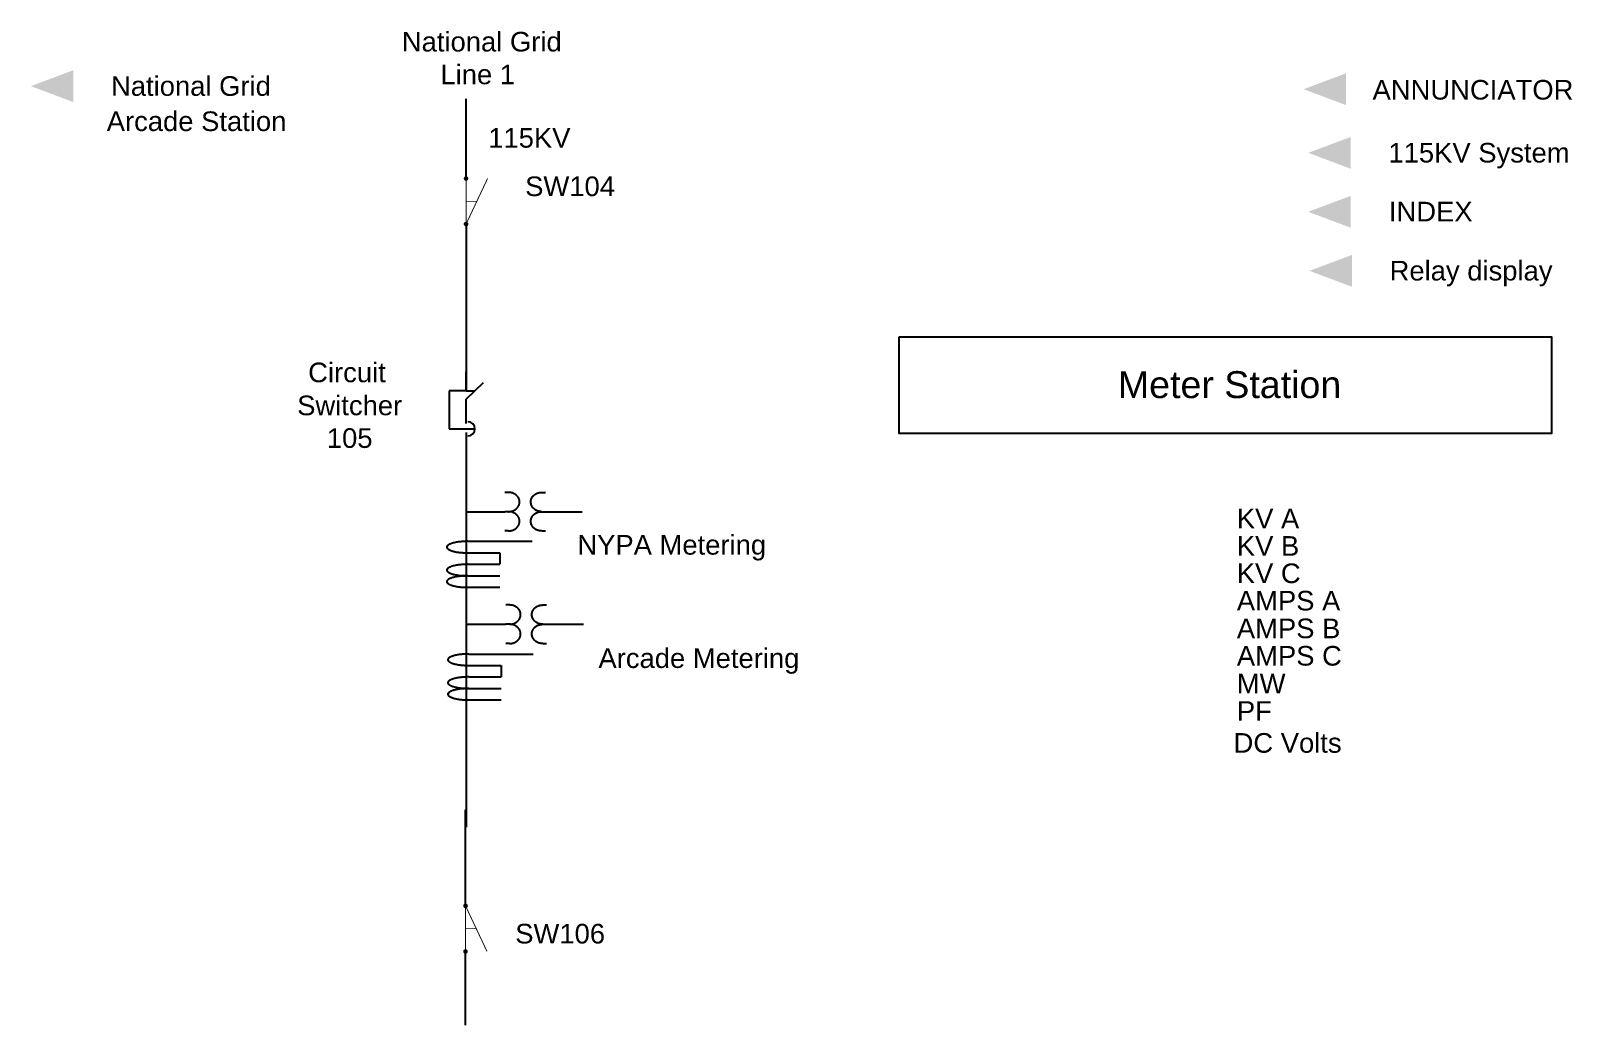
# Model space of a CAD drawing. Extents: x -9.8 to 7.1, y 8.6 to 19.5.
import ezdxf
from ezdxf.enums import TextEntityAlignment as Align

# ---------------------------------------------------------------- set-up
doc = ezdxf.new("R2010")
doc.units = 0
doc.header["$MEASUREMENT"] = 0
doc.layers.get('0').update_dxf_attribs({"color": 6, "linetype": 'CONTINUOUS'})
for name, color, linetype in [('DISPLAY', 7, 'CONTINUOUS'), ('STATE_1', 3, 'CONTINUOUS'), ('STATE_2', 1, 'CONTINUOUS')]:
    doc.layers.add(name, color=color, linetype=linetype)
doc.styles.add('ARIAL', font='txt')

msp = doc.modelspace()

# ---------------------------------------------------------------- texts
at = {"color": 6, "style": 'ARIAL'}
msp.add_text('ANNUNCIATOR', height=0.215, dxfattribs=at).set_placement((4.908, 18.699))
at = {"layer": 'DISPLAY', "color": 2, "style": 'ARIAL'}
for s, p in [('National Grid', (-4.859, 19.226)), ('Line 1', (-4.903, 18.867)), ('Circuit', (-6.337, 15.601)), ('Switcher', (-6.307, 15.239)), ('105', (-6.307, 14.881)), ('NYPA Metering', (-2.776, 13.711)), ('Arcade Metering', (-2.478, 12.469))]:
    msp.add_text(s, height=0.215, dxfattribs=at).set_placement(p, align=Align.CENTER)
at = {"layer": 'DISPLAY', "color": 6, "style": 'ARIAL'}
for s, p in [('National Grid', (-8.924, 18.74)), ('Arcade Station', (-8.971, 18.354)), ('115KV System', (5.082, 18.009)), ('INDEX', (5.087, 17.364)), ('Relay display', (5.095, 16.716))]:
    msp.add_text(s, height=0.215, dxfattribs=at).set_placement(p)
at = {"layer": 'DISPLAY', "color": 2, "style": 'ARIAL'}
for s, p in [('115KV', (-4.788, 18.172)), ('SW104', (-4.383, 17.641)), ('KV A', (3.42, 13.999)), ('KV B', (3.42, 13.699)), ('KV C', (3.419, 13.399)), ('AMPS A', (3.42, 13.099)), ('AMPS B', (3.42, 12.795)), ('AMPS C', (3.42, 12.495)), ('MW', (3.42, 12.19)), ('PF', (3.42, 11.89)), ('DC Volts', (3.384, 11.54)), ('SW106', (-4.492, 9.449))]:
    msp.add_text(s, height=0.215, dxfattribs=at).set_placement(p)
at = {"layer": 'DISPLAY', "color": 3, "style": 'ARIAL'}
msp.add_text('Meter Station', height=0.29492, dxfattribs=at).set_placement((3.34, 15.427), align=Align.CENTER)

# ---------------------------------------------------------------- blocks, each defined once
blk = doc.blocks.new('ARROW_HEAD_DISPLAY_REF')
at = {"color": 5}
blk.add_solid([(0.125, -0.09375), (-0.125, 0), (0.125, 0.09375)], dxfattribs=at)
at = {"flags": 9}
blk.add_attdef('DISPLAY', (-0.25, -0.25), '', height=0.075, dxfattribs=at)
blk = doc.blocks.new('SWITCH-1_ST1-GREEN_ST2-RE0')
at = {"const_width": 0.01}
for points in [[(0, 0), (0.5, 0.236)], [(0.5, 0), (0, 0)], [(0.294, 0), (0.205, 0)], [(0.25, 0.123), (0.25, 0)]]:
    blk.add_lwpolyline(points, dxfattribs=at)
at = {"const_width": 0.025}
for points in [[(-0.013, 0, 1), (0.013, 0, 1)], [(0.487, 0, 1), (0.512, 0, 1)]]:
    blk.add_lwpolyline(points, format="xyb", close=True, dxfattribs=at)
at = {"layer": 'STATE_1', "const_width": 0.01}
for points in [[(0, 0), (0.5, 0.236)], [(0.294, 0), (0.205, 0)], [(0.25, 0.123), (0.25, 0)]]:
    blk.add_lwpolyline(points, dxfattribs=at)
at = {"layer": 'STATE_1', "const_width": 0.025}
for points in [[(-0.013, 0, 1), (0.013, 0, 1)], [(0.487, 0, 1), (0.512, 0, 1)]]:
    blk.add_lwpolyline(points, format="xyb", close=True, dxfattribs=at)
at = {"layer": 'STATE_2', "const_width": 0.025}
for points in [[(-0.013, 0, 1), (0.013, 0, 1)], [(0.487, 0, 1), (0.512, 0, 1)]]:
    blk.add_lwpolyline(points, format="xyb", close=True, dxfattribs=at)
at = {"layer": 'STATE_2', "const_width": 0.01}
blk.add_lwpolyline([(0.5, 0), (0, 0)], dxfattribs=at)
at = {"linetype": 'Continuous', "style": 'ARIAL', "flags": 9}
blk.add_attdef('LINKAGE', (-0.063, -0.37), '', height=0.1, dxfattribs=at)
blk = doc.blocks.new('CIRCUIT_SWITCHER_ST1-GREEN')
at = {"color": 6}
for p, q in [((0.186, 0.416), (0.186, 0.625)), ((0.186, 0.324), (0.377, 0.508)), ((0, 0.416), (0, 0)), ((0.186, 0.416), (0, 0.416)), ((0.186, 0.416), (0.282, 0.416)), ((0.186, 0.06), (0.186, 0.324)), ((0, 0), (0.284, 0))]:
    blk.add_line(p, q, dxfattribs=at)
blk.add_arc((0.206, 0), 0.0778, 270, 90, dxfattribs=at)
at = {"layer": 'STATE_1', "color": 3}
for p, q in [((0.186, 0.416), (0.186, 0.625)), ((0.186, 0.324), (0.377, 0.508)), ((0, 0.416), (0, 0)), ((0.186, 0.416), (0, 0.416)), ((0.186, 0.416), (0.282, 0.416)), ((0.186, 0.06), (0.186, 0.324)), ((0, 0), (0.284, 0))]:
    blk.add_line(p, q, dxfattribs=at)
blk.add_arc((0.206, 0), 0.0778, 270, 90, dxfattribs=at)
at = {"layer": 'STATE_2', "color": 1}
for p, q in [((0.186, 0.416), (0.186, 0.625)), ((0.186, 0.324), (0.377, 0.508)), ((0, 0.416), (0, 0)), ((0.186, 0.416), (0, 0.416)), ((0.186, 0.416), (0.282, 0.416)), ((0.186, 0.06), (0.186, 0.324)), ((0, 0), (0.284, 0))]:
    blk.add_line(p, q, dxfattribs=at)
blk.add_arc((0.206, 0), 0.0778, 270, 90, dxfattribs=at)
at = {"linetype": 'Continuous', "style": 'ARIAL', "flags": 9}
blk.add_attdef('LINKAGE', (-0.063, -0.37), '', height=0.1, dxfattribs=at)
blk = doc.blocks.new('ARROW_HEAD_DISPLAY_REF0')
at = {"color": 5}
blk.add_solid([(0.125, -0.09375), (-0.125, 0), (0.125, 0.09375)], dxfattribs=at)
at = {"flags": 9}
blk.add_attdef('DISPLAY', (-0.25, -0.25), '', height=0.075, dxfattribs=at)

# ---------------------------------------------------------------- linework, layer by layer
at = {"color": 4}
msp.add_lwpolyline([(-0.282, 16.099), (6.87, 16.099), (6.87, 15.04), (-0.282, 15.04)], close=True, dxfattribs=at)
at = {"color": 2}
for points in [[(-4.566, 14.182, 0), (-4.563, 14.182, 0), (-4.56, 14.182, 0), (-4.557, 14.183, 0), (-4.554, 14.183, 0), (-4.551, 14.183, 0), (-4.548, 14.183, 0), (-4.545, 14.184, 0), (-4.542, 14.184, 0), (-4.539, 14.185, 0), (-4.537, 14.186, 0), (-4.534, 14.186, 0), (-4.531, 14.187, 0), (-4.528, 14.188, 0), (-4.525, 14.189, 0), (-4.522, 14.189, 0), (-4.52, 14.19, 0), (-4.517, 14.191, 0), (-4.514, 14.193, 0), (-4.512, 14.194, 0), (-4.509, 14.195, 0), (-4.506, 14.196, 0), (-4.504, 14.197, 0), (-4.501, 14.199, 0), (-4.499, 14.2, 0), (-4.496, 14.202, 0), (-4.494, 14.203, 0), (-4.492, 14.205, 0), (-4.489, 14.206, 0), (-4.487, 14.208, 0), (-4.485, 14.21, 0), (-4.483, 14.212, 0), (-4.481, 14.213, 0), (-4.478, 14.215, 0), (-4.476, 14.217, 0), (-4.474, 14.219, 0), (-4.473, 14.221, 0), (-4.471, 14.223, 0), (-4.469, 14.225, 0), (-4.467, 14.227, 0), (-4.466, 14.229, 0), (-4.464, 14.232, 0), (-4.462, 14.234, 0), (-4.461, 14.236, 0), (-4.459, 14.238, 0), (-4.458, 14.241, 0), (-4.457, 14.243, 0), (-4.456, 14.245, 0), (-4.454, 14.248, 0), (-4.453, 14.25, 0), (-4.452, 14.253, 0), (-4.451, 14.255, 0), (-4.45, 14.257, 0), (-4.45, 14.26, 0), (-4.449, 14.262, 0), (-4.448, 14.265, 0), (-4.447, 14.268, 0), (-4.447, 14.27, 0), (-4.446, 14.273, 0), (-4.446, 14.275, 0), (-4.446, 14.278, 0), (-4.446, 14.28, 0), (-4.445, 14.283, 0), (-4.445, 14.286, 0), (-4.445, 14.288, 0), (-4.445, 14.291, 0), (-4.445, 14.293, 0), (-4.446, 14.296, 0), (-4.446, 14.299, 0), (-4.446, 14.301, 0), (-4.446, 14.304, 0), (-4.447, 14.306, 0), (-4.447, 14.309, 0), (-4.448, 14.311, 0), (-4.449, 14.314, 0), (-4.45, 14.316, 0), (-4.45, 14.319, 0), (-4.451, 14.321, 0), (-4.452, 14.324, 0), (-4.453, 14.326, 0), (-4.454, 14.329, 0), (-4.456, 14.331, 0), (-4.457, 14.333, 0), (-4.458, 14.336, 0), (-4.459, 14.338, 0), (-4.461, 14.34, 0), (-4.462, 14.343, 0), (-4.464, 14.345, 0), (-4.466, 14.347, 0), (-4.467, 14.349, 0), (-4.469, 14.351, 0), (-4.471, 14.353, 0), (-4.473, 14.355, 0), (-4.474, 14.357, 0), (-4.476, 14.359, 0), (-4.478, 14.361, 0), (-4.481, 14.363, 0), (-4.483, 14.365, 0), (-4.485, 14.367, 0), (-4.487, 14.368, 0), (-4.489, 14.37, 0), (-4.492, 14.372, 0), (-4.494, 14.373, 0), (-4.496, 14.375, 0), (-4.499, 14.376, 0), (-4.501, 14.378, 0), (-4.504, 14.379, 0), (-4.506, 14.38, 0), (-4.509, 14.382, 0), (-4.512, 14.383, 0), (-4.514, 14.384, 0), (-4.517, 14.385, 0), (-4.52, 14.386, 0), (-4.522, 14.387, 0), (-4.525, 14.388, 0), (-4.528, 14.389, 0), (-4.531, 14.39, 0), (-4.534, 14.39, 0), (-4.537, 14.391, 0), (-4.539, 14.392, 0), (-4.542, 14.392, 0), (-4.545, 14.393, 0), (-4.548, 14.393, 0), (-4.551, 14.393, 0), (-4.554, 14.394, 0), (-4.557, 14.394, 0), (-4.56, 14.394, 0), (-4.563, 14.394, 0), (-4.566, 14.394, 0)], [(-4.201, 14.182, 0), (-4.204, 14.182, 0), (-4.207, 14.182, 0), (-4.21, 14.183, 0), (-4.213, 14.183, 0), (-4.216, 14.183, 0), (-4.219, 14.183, 0), (-4.222, 14.184, 0), (-4.225, 14.184, 0), (-4.227, 14.185, 0), (-4.23, 14.186, 0), (-4.233, 14.186, 0), (-4.236, 14.187, 0), (-4.239, 14.188, 0), (-4.242, 14.189, 0), (-4.244, 14.189, 0), (-4.247, 14.19, 0), (-4.25, 14.191, 0), (-4.253, 14.193, 0), (-4.255, 14.194, 0), (-4.258, 14.195, 0), (-4.261, 14.196, 0), (-4.263, 14.197, 0), (-4.266, 14.199, 0), (-4.268, 14.2, 0), (-4.271, 14.202, 0), (-4.273, 14.203, 0), (-4.275, 14.205, 0), (-4.278, 14.206, 0), (-4.28, 14.208, 0), (-4.282, 14.21, 0), (-4.284, 14.212, 0), (-4.286, 14.213, 0), (-4.288, 14.215, 0), (-4.291, 14.217, 0), (-4.292, 14.219, 0), (-4.294, 14.221, 0), (-4.296, 14.223, 0), (-4.298, 14.225, 0), (-4.3, 14.227, 0), (-4.301, 14.229, 0), (-4.303, 14.232, 0), (-4.305, 14.234, 0), (-4.306, 14.236, 0), (-4.308, 14.238, 0), (-4.309, 14.241, 0), (-4.31, 14.243, 0), (-4.311, 14.245, 0), (-4.313, 14.248, 0), (-4.314, 14.25, 0), (-4.315, 14.253, 0), (-4.316, 14.255, 0), (-4.317, 14.257, 0), (-4.317, 14.26, 0), (-4.318, 14.262, 0), (-4.319, 14.265, 0), (-4.319, 14.268, 0), (-4.32, 14.27, 0), (-4.32, 14.273, 0), (-4.321, 14.275, 0), (-4.321, 14.278, 0), (-4.321, 14.28, 0), (-4.322, 14.283, 0), (-4.322, 14.286, 0), (-4.322, 14.288, 0), (-4.322, 14.291, 0), (-4.322, 14.293, 0), (-4.321, 14.296, 0), (-4.321, 14.299, 0), (-4.321, 14.301, 0), (-4.32, 14.304, 0), (-4.32, 14.306, 0), (-4.319, 14.309, 0), (-4.319, 14.311, 0), (-4.318, 14.314, 0), (-4.317, 14.316, 0), (-4.317, 14.319, 0), (-4.316, 14.321, 0), (-4.315, 14.324, 0), (-4.314, 14.326, 0), (-4.313, 14.329, 0), (-4.311, 14.331, 0), (-4.31, 14.333, 0), (-4.309, 14.336, 0), (-4.308, 14.338, 0), (-4.306, 14.34, 0), (-4.305, 14.343, 0), (-4.303, 14.345, 0), (-4.301, 14.347, 0), (-4.3, 14.349, 0), (-4.298, 14.351, 0), (-4.296, 14.353, 0), (-4.294, 14.355, 0), (-4.292, 14.357, 0), (-4.291, 14.359, 0), (-4.288, 14.361, 0), (-4.286, 14.363, 0), (-4.284, 14.365, 0), (-4.282, 14.367, 0), (-4.28, 14.368, 0), (-4.278, 14.37, 0), (-4.275, 14.372, 0), (-4.273, 14.373, 0), (-4.271, 14.375, 0), (-4.268, 14.376, 0), (-4.266, 14.378, 0), (-4.263, 14.379, 0), (-4.261, 14.38, 0), (-4.258, 14.382, 0), (-4.255, 14.383, 0), (-4.253, 14.384, 0), (-4.25, 14.385, 0), (-4.247, 14.386, 0), (-4.244, 14.387, 0), (-4.242, 14.388, 0), (-4.239, 14.389, 0), (-4.236, 14.39, 0), (-4.233, 14.39, 0), (-4.23, 14.391, 0), (-4.227, 14.392, 0), (-4.225, 14.392, 0), (-4.222, 14.393, 0), (-4.219, 14.393, 0), (-4.216, 14.393, 0), (-4.213, 14.394, 0), (-4.21, 14.394, 0), (-4.207, 14.394, 0), (-4.204, 14.394, 0), (-4.201, 14.394, 0)], [(-4.566, 13.971, 0), (-4.563, 13.971, 0), (-4.56, 13.971, 0), (-4.557, 13.971, 0), (-4.554, 13.971, 0), (-4.551, 13.971, 0), (-4.548, 13.972, 0), (-4.545, 13.972, 0), (-4.542, 13.973, 0), (-4.539, 13.973, 0), (-4.537, 13.974, 0), (-4.534, 13.974, 0), (-4.531, 13.975, 0), (-4.528, 13.976, 0), (-4.525, 13.977, 0), (-4.522, 13.978, 0), (-4.52, 13.979, 0), (-4.517, 13.98, 0), (-4.514, 13.981, 0), (-4.512, 13.982, 0), (-4.509, 13.983, 0), (-4.506, 13.984, 0), (-4.504, 13.986, 0), (-4.501, 13.987, 0), (-4.499, 13.988, 0), (-4.496, 13.99, 0), (-4.494, 13.991, 0), (-4.492, 13.993, 0), (-4.489, 13.995, 0), (-4.487, 13.996, 0), (-4.485, 13.998, 0), (-4.483, 14, 0), (-4.481, 14.002, 0), (-4.478, 14.003, 0), (-4.476, 14.005, 0), (-4.474, 14.007, 0), (-4.473, 14.009, 0), (-4.471, 14.011, 0), (-4.469, 14.013, 0), (-4.467, 14.016, 0), (-4.466, 14.018, 0), (-4.464, 14.02, 0), (-4.462, 14.022, 0), (-4.461, 14.024, 0), (-4.459, 14.027, 0), (-4.458, 14.029, 0), (-4.457, 14.031, 0), (-4.456, 14.034, 0), (-4.454, 14.036, 0), (-4.453, 14.038, 0), (-4.452, 14.041, 0), (-4.451, 14.043, 0), (-4.45, 14.046, 0), (-4.45, 14.048, 0), (-4.449, 14.051, 0), (-4.448, 14.053, 0), (-4.447, 14.056, 0), (-4.447, 14.058, 0), (-4.446, 14.061, 0), (-4.446, 14.064, 0), (-4.446, 14.066, 0), (-4.446, 14.069, 0), (-4.445, 14.071, 0), (-4.445, 14.074, 0), (-4.445, 14.076, 0), (-4.445, 14.079, 0), (-4.445, 14.082, 0), (-4.446, 14.084, 0), (-4.446, 14.087, 0), (-4.446, 14.089, 0), (-4.446, 14.092, 0), (-4.447, 14.095, 0), (-4.447, 14.097, 0), (-4.448, 14.1, 0), (-4.449, 14.102, 0), (-4.45, 14.105, 0), (-4.45, 14.107, 0), (-4.451, 14.11, 0), (-4.452, 14.112, 0), (-4.453, 14.115, 0), (-4.454, 14.117, 0), (-4.456, 14.119, 0), (-4.457, 14.122, 0), (-4.458, 14.124, 0), (-4.459, 14.126, 0), (-4.461, 14.129, 0), (-4.462, 14.131, 0), (-4.464, 14.133, 0), (-4.466, 14.135, 0), (-4.467, 14.137, 0), (-4.469, 14.14, 0), (-4.471, 14.142, 0), (-4.473, 14.144, 0), (-4.474, 14.146, 0), (-4.476, 14.148, 0), (-4.478, 14.149, 0), (-4.481, 14.151, 0), (-4.483, 14.153, 0), (-4.485, 14.155, 0), (-4.487, 14.157, 0), (-4.489, 14.158, 0), (-4.492, 14.16, 0), (-4.494, 14.162, 0), (-4.496, 14.163, 0), (-4.499, 14.164, 0), (-4.501, 14.166, 0), (-4.504, 14.167, 0), (-4.506, 14.169, 0), (-4.509, 14.17, 0), (-4.512, 14.171, 0), (-4.514, 14.172, 0), (-4.517, 14.173, 0), (-4.52, 14.174, 0), (-4.522, 14.175, 0), (-4.525, 14.176, 0), (-4.528, 14.177, 0), (-4.531, 14.178, 0), (-4.534, 14.179, 0), (-4.537, 14.179, 0), (-4.539, 14.18, 0), (-4.542, 14.18, 0), (-4.545, 14.181, 0), (-4.548, 14.181, 0), (-4.551, 14.182, 0), (-4.554, 14.182, 0), (-4.557, 14.182, 0), (-4.56, 14.182, 0), (-4.563, 14.182, 0), (-4.566, 14.182, 0)], [(-4.201, 13.971, 0), (-4.204, 13.971, 0), (-4.207, 13.971, 0), (-4.21, 13.971, 0), (-4.213, 13.971, 0), (-4.216, 13.971, 0), (-4.219, 13.972, 0), (-4.222, 13.972, 0), (-4.225, 13.973, 0), (-4.227, 13.973, 0), (-4.23, 13.974, 0), (-4.233, 13.974, 0), (-4.236, 13.975, 0), (-4.239, 13.976, 0), (-4.242, 13.977, 0), (-4.244, 13.978, 0), (-4.247, 13.979, 0), (-4.25, 13.98, 0), (-4.253, 13.981, 0), (-4.255, 13.982, 0), (-4.258, 13.983, 0), (-4.261, 13.984, 0), (-4.263, 13.986, 0), (-4.266, 13.987, 0), (-4.268, 13.988, 0), (-4.271, 13.99, 0), (-4.273, 13.991, 0), (-4.275, 13.993, 0), (-4.278, 13.995, 0), (-4.28, 13.996, 0), (-4.282, 13.998, 0), (-4.284, 14, 0), (-4.286, 14.002, 0), (-4.288, 14.003, 0), (-4.291, 14.005, 0), (-4.292, 14.007, 0), (-4.294, 14.009, 0), (-4.296, 14.011, 0), (-4.298, 14.013, 0), (-4.3, 14.016, 0), (-4.301, 14.018, 0), (-4.303, 14.02, 0), (-4.305, 14.022, 0), (-4.306, 14.024, 0), (-4.308, 14.027, 0), (-4.309, 14.029, 0), (-4.31, 14.031, 0), (-4.311, 14.034, 0), (-4.313, 14.036, 0), (-4.314, 14.038, 0), (-4.315, 14.041, 0), (-4.316, 14.043, 0), (-4.317, 14.046, 0), (-4.317, 14.048, 0), (-4.318, 14.051, 0), (-4.319, 14.053, 0), (-4.319, 14.056, 0), (-4.32, 14.058, 0), (-4.32, 14.061, 0), (-4.321, 14.064, 0), (-4.321, 14.066, 0), (-4.321, 14.069, 0), (-4.322, 14.071, 0), (-4.322, 14.074, 0), (-4.322, 14.076, 0), (-4.322, 14.079, 0), (-4.322, 14.082, 0), (-4.321, 14.084, 0), (-4.321, 14.087, 0), (-4.321, 14.089, 0), (-4.32, 14.092, 0), (-4.32, 14.095, 0), (-4.319, 14.097, 0), (-4.319, 14.1, 0), (-4.318, 14.102, 0), (-4.317, 14.105, 0), (-4.317, 14.107, 0), (-4.316, 14.11, 0), (-4.315, 14.112, 0), (-4.314, 14.115, 0), (-4.313, 14.117, 0), (-4.311, 14.119, 0), (-4.31, 14.122, 0), (-4.309, 14.124, 0), (-4.308, 14.126, 0), (-4.306, 14.129, 0), (-4.305, 14.131, 0), (-4.303, 14.133, 0), (-4.301, 14.135, 0), (-4.3, 14.137, 0), (-4.298, 14.14, 0), (-4.296, 14.142, 0), (-4.294, 14.144, 0), (-4.292, 14.146, 0), (-4.291, 14.148, 0), (-4.288, 14.149, 0), (-4.286, 14.151, 0), (-4.284, 14.153, 0), (-4.282, 14.155, 0), (-4.28, 14.157, 0), (-4.278, 14.158, 0), (-4.275, 14.16, 0), (-4.273, 14.162, 0), (-4.271, 14.163, 0), (-4.268, 14.164, 0), (-4.266, 14.166, 0), (-4.263, 14.167, 0), (-4.261, 14.169, 0), (-4.258, 14.17, 0), (-4.255, 14.171, 0), (-4.253, 14.172, 0), (-4.25, 14.173, 0), (-4.247, 14.174, 0), (-4.244, 14.175, 0), (-4.242, 14.176, 0), (-4.239, 14.177, 0), (-4.236, 14.178, 0), (-4.233, 14.179, 0), (-4.23, 14.179, 0), (-4.227, 14.18, 0), (-4.225, 14.18, 0), (-4.222, 14.181, 0), (-4.219, 14.181, 0), (-4.216, 14.182, 0), (-4.213, 14.182, 0), (-4.21, 14.182, 0), (-4.207, 14.182, 0), (-4.204, 14.182, 0), (-4.201, 14.182, 0)], [(-4.554, 12.948, 0), (-4.551, 12.948, 0), (-4.548, 12.948, 0), (-4.545, 12.948, 0), (-4.542, 12.948, 0), (-4.539, 12.949, 0), (-4.536, 12.949, 0), (-4.533, 12.949, 0), (-4.53, 12.95, 0), (-4.527, 12.95, 0), (-4.525, 12.951, 0), (-4.522, 12.952, 0), (-4.519, 12.952, 0), (-4.516, 12.953, 0), (-4.513, 12.954, 0), (-4.51, 12.955, 0), (-4.508, 12.956, 0), (-4.505, 12.957, 0), (-4.502, 12.958, 0), (-4.5, 12.959, 0), (-4.497, 12.96, 0), (-4.494, 12.962, 0), (-4.492, 12.963, 0), (-4.489, 12.964, 0), (-4.487, 12.966, 0), (-4.484, 12.967, 0), (-4.482, 12.969, 0), (-4.48, 12.97, 0), (-4.477, 12.972, 0), (-4.475, 12.974, 0), (-4.473, 12.975, 0), (-4.471, 12.977, 0), (-4.469, 12.979, 0), (-4.466, 12.981, 0), (-4.464, 12.983, 0), (-4.463, 12.985, 0), (-4.461, 12.987, 0), (-4.459, 12.989, 0), (-4.457, 12.991, 0), (-4.455, 12.993, 0), (-4.454, 12.995, 0), (-4.452, 12.997, 0), (-4.45, 12.999, 0), (-4.449, 13.002, 0), (-4.447, 13.004, 0), (-4.446, 13.006, 0), (-4.445, 13.008, 0), (-4.444, 13.011, 0), (-4.442, 13.013, 0), (-4.441, 13.016, 0), (-4.44, 13.018, 0), (-4.439, 13.021, 0), (-4.438, 13.023, 0), (-4.438, 13.026, 0), (-4.437, 13.028, 0), (-4.436, 13.031, 0), (-4.436, 13.033, 0), (-4.435, 13.036, 0), (-4.435, 13.038, 0), (-4.434, 13.041, 0), (-4.434, 13.043, 0), (-4.434, 13.046, 0), (-4.433, 13.049, 0), (-4.433, 13.051, 0), (-4.433, 13.054, 0), (-4.433, 13.056, 0), (-4.433, 13.059, 0), (-4.434, 13.062, 0), (-4.434, 13.064, 0), (-4.434, 13.067, 0), (-4.435, 13.069, 0), (-4.435, 13.072, 0), (-4.436, 13.074, 0), (-4.436, 13.077, 0), (-4.437, 13.079, 0), (-4.438, 13.082, 0), (-4.438, 13.084, 0), (-4.439, 13.087, 0), (-4.44, 13.089, 0), (-4.441, 13.092, 0), (-4.442, 13.094, 0), (-4.444, 13.097, 0), (-4.445, 13.099, 0), (-4.446, 13.101, 0), (-4.447, 13.104, 0), (-4.449, 13.106, 0), (-4.45, 13.108, 0), (-4.452, 13.11, 0), (-4.454, 13.113, 0), (-4.455, 13.115, 0), (-4.457, 13.117, 0), (-4.459, 13.119, 0), (-4.461, 13.121, 0), (-4.463, 13.123, 0), (-4.464, 13.125, 0), (-4.466, 13.127, 0), (-4.469, 13.129, 0), (-4.471, 13.13, 0), (-4.473, 13.132, 0), (-4.475, 13.134, 0), (-4.477, 13.136, 0), (-4.48, 13.137, 0), (-4.482, 13.139, 0), (-4.484, 13.14, 0), (-4.487, 13.142, 0), (-4.489, 13.143, 0), (-4.492, 13.145, 0), (-4.494, 13.146, 0), (-4.497, 13.147, 0), (-4.5, 13.148, 0), (-4.502, 13.149, 0), (-4.505, 13.151, 0), (-4.508, 13.152, 0), (-4.51, 13.153, 0), (-4.513, 13.153, 0), (-4.516, 13.154, 0), (-4.519, 13.155, 0), (-4.522, 13.156, 0), (-4.525, 13.156, 0), (-4.527, 13.157, 0), (-4.53, 13.158, 0), (-4.533, 13.158, 0), (-4.536, 13.158, 0), (-4.539, 13.159, 0), (-4.542, 13.159, 0), (-4.545, 13.159, 0), (-4.548, 13.159, 0), (-4.551, 13.16, 0), (-4.554, 13.16, 0)], [(-4.189, 12.948, 0), (-4.192, 12.948, 0), (-4.195, 12.948, 0), (-4.198, 12.948, 0), (-4.201, 12.948, 0), (-4.204, 12.949, 0), (-4.207, 12.949, 0), (-4.21, 12.949, 0), (-4.213, 12.95, 0), (-4.216, 12.95, 0), (-4.218, 12.951, 0), (-4.221, 12.952, 0), (-4.224, 12.952, 0), (-4.227, 12.953, 0), (-4.23, 12.954, 0), (-4.233, 12.955, 0), (-4.235, 12.956, 0), (-4.238, 12.957, 0), (-4.241, 12.958, 0), (-4.243, 12.959, 0), (-4.246, 12.96, 0), (-4.249, 12.962, 0), (-4.251, 12.963, 0), (-4.254, 12.964, 0), (-4.256, 12.966, 0), (-4.259, 12.967, 0), (-4.261, 12.969, 0), (-4.263, 12.97, 0), (-4.266, 12.972, 0), (-4.268, 12.974, 0), (-4.27, 12.975, 0), (-4.272, 12.977, 0), (-4.274, 12.979, 0), (-4.277, 12.981, 0), (-4.279, 12.983, 0), (-4.28, 12.985, 0), (-4.282, 12.987, 0), (-4.284, 12.989, 0), (-4.286, 12.991, 0), (-4.288, 12.993, 0), (-4.289, 12.995, 0), (-4.291, 12.997, 0), (-4.293, 12.999, 0), (-4.294, 13.002, 0), (-4.296, 13.004, 0), (-4.297, 13.006, 0), (-4.298, 13.008, 0), (-4.299, 13.011, 0), (-4.301, 13.013, 0), (-4.302, 13.016, 0), (-4.303, 13.018, 0), (-4.304, 13.021, 0), (-4.305, 13.023, 0), (-4.305, 13.026, 0), (-4.306, 13.028, 0), (-4.307, 13.031, 0), (-4.307, 13.033, 0), (-4.308, 13.036, 0), (-4.309, 13.038, 0), (-4.309, 13.041, 0), (-4.309, 13.043, 0), (-4.309, 13.046, 0), (-4.31, 13.049, 0), (-4.31, 13.051, 0), (-4.31, 13.054, 0), (-4.31, 13.056, 0), (-4.31, 13.059, 0), (-4.309, 13.062, 0), (-4.309, 13.064, 0), (-4.309, 13.067, 0), (-4.309, 13.069, 0), (-4.308, 13.072, 0), (-4.307, 13.074, 0), (-4.307, 13.077, 0), (-4.306, 13.079, 0), (-4.305, 13.082, 0), (-4.305, 13.084, 0), (-4.304, 13.087, 0), (-4.303, 13.089, 0), (-4.302, 13.092, 0), (-4.301, 13.094, 0), (-4.299, 13.097, 0), (-4.298, 13.099, 0), (-4.297, 13.101, 0), (-4.296, 13.104, 0), (-4.294, 13.106, 0), (-4.293, 13.108, 0), (-4.291, 13.11, 0), (-4.289, 13.113, 0), (-4.288, 13.115, 0), (-4.286, 13.117, 0), (-4.284, 13.119, 0), (-4.282, 13.121, 0), (-4.28, 13.123, 0), (-4.279, 13.125, 0), (-4.277, 13.127, 0), (-4.274, 13.129, 0), (-4.272, 13.13, 0), (-4.27, 13.132, 0), (-4.268, 13.134, 0), (-4.266, 13.136, 0), (-4.263, 13.137, 0), (-4.261, 13.139, 0), (-4.259, 13.14, 0), (-4.256, 13.142, 0), (-4.254, 13.143, 0), (-4.251, 13.145, 0), (-4.249, 13.146, 0), (-4.246, 13.147, 0), (-4.243, 13.148, 0), (-4.241, 13.149, 0), (-4.238, 13.151, 0), (-4.235, 13.152, 0), (-4.233, 13.153, 0), (-4.23, 13.153, 0), (-4.227, 13.154, 0), (-4.224, 13.155, 0), (-4.221, 13.156, 0), (-4.218, 13.156, 0), (-4.216, 13.157, 0), (-4.213, 13.158, 0), (-4.21, 13.158, 0), (-4.207, 13.158, 0), (-4.204, 13.159, 0), (-4.201, 13.159, 0), (-4.198, 13.159, 0), (-4.195, 13.159, 0), (-4.192, 13.16, 0), (-4.189, 13.16, 0)], [(-4.554, 12.736, 0), (-4.551, 12.736, 0), (-4.548, 12.736, 0), (-4.545, 12.736, 0), (-4.542, 12.737, 0), (-4.539, 12.737, 0), (-4.536, 12.737, 0), (-4.533, 12.738, 0), (-4.53, 12.738, 0), (-4.527, 12.739, 0), (-4.525, 12.739, 0), (-4.522, 12.74, 0), (-4.519, 12.741, 0), (-4.516, 12.742, 0), (-4.513, 12.742, 0), (-4.51, 12.743, 0), (-4.508, 12.744, 0), (-4.505, 12.745, 0), (-4.502, 12.746, 0), (-4.5, 12.747, 0), (-4.497, 12.749, 0), (-4.494, 12.75, 0), (-4.492, 12.751, 0), (-4.489, 12.753, 0), (-4.487, 12.754, 0), (-4.484, 12.755, 0), (-4.482, 12.757, 0), (-4.48, 12.759, 0), (-4.477, 12.76, 0), (-4.475, 12.762, 0), (-4.473, 12.764, 0), (-4.471, 12.765, 0), (-4.469, 12.767, 0), (-4.466, 12.769, 0), (-4.464, 12.771, 0), (-4.463, 12.773, 0), (-4.461, 12.775, 0), (-4.459, 12.777, 0), (-4.457, 12.779, 0), (-4.455, 12.781, 0), (-4.454, 12.783, 0), (-4.452, 12.785, 0), (-4.45, 12.788, 0), (-4.449, 12.79, 0), (-4.447, 12.792, 0), (-4.446, 12.794, 0), (-4.445, 12.797, 0), (-4.444, 12.799, 0), (-4.442, 12.802, 0), (-4.441, 12.804, 0), (-4.44, 12.806, 0), (-4.439, 12.809, 0), (-4.438, 12.811, 0), (-4.438, 12.814, 0), (-4.437, 12.816, 0), (-4.436, 12.819, 0), (-4.436, 12.821, 0), (-4.435, 12.824, 0), (-4.435, 12.826, 0), (-4.434, 12.829, 0), (-4.434, 12.832, 0), (-4.434, 12.834, 0), (-4.433, 12.837, 0), (-4.433, 12.839, 0), (-4.433, 12.842, 0), (-4.433, 12.845, 0), (-4.433, 12.847, 0), (-4.434, 12.85, 0), (-4.434, 12.852, 0), (-4.434, 12.855, 0), (-4.435, 12.858, 0), (-4.435, 12.86, 0), (-4.436, 12.863, 0), (-4.436, 12.865, 0), (-4.437, 12.868, 0), (-4.438, 12.87, 0), (-4.438, 12.873, 0), (-4.439, 12.875, 0), (-4.44, 12.878, 0), (-4.441, 12.88, 0), (-4.442, 12.883, 0), (-4.444, 12.885, 0), (-4.445, 12.887, 0), (-4.446, 12.89, 0), (-4.447, 12.892, 0), (-4.449, 12.894, 0), (-4.45, 12.896, 0), (-4.452, 12.899, 0), (-4.454, 12.901, 0), (-4.455, 12.903, 0), (-4.457, 12.905, 0), (-4.459, 12.907, 0), (-4.461, 12.909, 0), (-4.463, 12.911, 0), (-4.464, 12.913, 0), (-4.466, 12.915, 0), (-4.469, 12.917, 0), (-4.471, 12.919, 0), (-4.473, 12.92, 0), (-4.475, 12.922, 0), (-4.477, 12.924, 0), (-4.48, 12.925, 0), (-4.482, 12.927, 0), (-4.484, 12.929, 0), (-4.487, 12.93, 0), (-4.489, 12.931, 0), (-4.492, 12.933, 0), (-4.494, 12.934, 0), (-4.497, 12.935, 0), (-4.5, 12.937, 0), (-4.502, 12.938, 0), (-4.505, 12.939, 0), (-4.508, 12.94, 0), (-4.51, 12.941, 0), (-4.513, 12.942, 0), (-4.516, 12.943, 0), (-4.519, 12.943, 0), (-4.522, 12.944, 0), (-4.525, 12.945, 0), (-4.527, 12.945, 0), (-4.53, 12.946, 0), (-4.533, 12.946, 0), (-4.536, 12.947, 0), (-4.539, 12.947, 0), (-4.542, 12.947, 0), (-4.545, 12.948, 0), (-4.548, 12.948, 0), (-4.551, 12.948, 0), (-4.554, 12.948, 0)], [(-4.189, 12.736, 0), (-4.192, 12.736, 0), (-4.195, 12.736, 0), (-4.198, 12.736, 0), (-4.201, 12.737, 0), (-4.204, 12.737, 0), (-4.207, 12.737, 0), (-4.21, 12.738, 0), (-4.213, 12.738, 0), (-4.216, 12.739, 0), (-4.218, 12.739, 0), (-4.221, 12.74, 0), (-4.224, 12.741, 0), (-4.227, 12.742, 0), (-4.23, 12.742, 0), (-4.233, 12.743, 0), (-4.235, 12.744, 0), (-4.238, 12.745, 0), (-4.241, 12.746, 0), (-4.243, 12.747, 0), (-4.246, 12.749, 0), (-4.249, 12.75, 0), (-4.251, 12.751, 0), (-4.254, 12.753, 0), (-4.256, 12.754, 0), (-4.259, 12.755, 0), (-4.261, 12.757, 0), (-4.263, 12.759, 0), (-4.266, 12.76, 0), (-4.268, 12.762, 0), (-4.27, 12.764, 0), (-4.272, 12.765, 0), (-4.274, 12.767, 0), (-4.277, 12.769, 0), (-4.279, 12.771, 0), (-4.28, 12.773, 0), (-4.282, 12.775, 0), (-4.284, 12.777, 0), (-4.286, 12.779, 0), (-4.288, 12.781, 0), (-4.289, 12.783, 0), (-4.291, 12.785, 0), (-4.293, 12.788, 0), (-4.294, 12.79, 0), (-4.296, 12.792, 0), (-4.297, 12.794, 0), (-4.298, 12.797, 0), (-4.299, 12.799, 0), (-4.301, 12.802, 0), (-4.302, 12.804, 0), (-4.303, 12.806, 0), (-4.304, 12.809, 0), (-4.305, 12.811, 0), (-4.305, 12.814, 0), (-4.306, 12.816, 0), (-4.307, 12.819, 0), (-4.307, 12.821, 0), (-4.308, 12.824, 0), (-4.309, 12.826, 0), (-4.309, 12.829, 0), (-4.309, 12.832, 0), (-4.309, 12.834, 0), (-4.31, 12.837, 0), (-4.31, 12.839, 0), (-4.31, 12.842, 0), (-4.31, 12.845, 0), (-4.31, 12.847, 0), (-4.309, 12.85, 0), (-4.309, 12.852, 0), (-4.309, 12.855, 0), (-4.309, 12.858, 0), (-4.308, 12.86, 0), (-4.307, 12.863, 0), (-4.307, 12.865, 0), (-4.306, 12.868, 0), (-4.305, 12.87, 0), (-4.305, 12.873, 0), (-4.304, 12.875, 0), (-4.303, 12.878, 0), (-4.302, 12.88, 0), (-4.301, 12.883, 0), (-4.299, 12.885, 0), (-4.298, 12.887, 0), (-4.297, 12.89, 0), (-4.296, 12.892, 0), (-4.294, 12.894, 0), (-4.293, 12.896, 0), (-4.291, 12.899, 0), (-4.289, 12.901, 0), (-4.288, 12.903, 0), (-4.286, 12.905, 0), (-4.284, 12.907, 0), (-4.282, 12.909, 0), (-4.28, 12.911, 0), (-4.279, 12.913, 0), (-4.277, 12.915, 0), (-4.274, 12.917, 0), (-4.272, 12.919, 0), (-4.27, 12.92, 0), (-4.268, 12.922, 0), (-4.266, 12.924, 0), (-4.263, 12.925, 0), (-4.261, 12.927, 0), (-4.259, 12.929, 0), (-4.256, 12.93, 0), (-4.254, 12.931, 0), (-4.251, 12.933, 0), (-4.249, 12.934, 0), (-4.246, 12.935, 0), (-4.243, 12.937, 0), (-4.241, 12.938, 0), (-4.238, 12.939, 0), (-4.235, 12.94, 0), (-4.233, 12.941, 0), (-4.23, 12.942, 0), (-4.227, 12.943, 0), (-4.224, 12.943, 0), (-4.221, 12.944, 0), (-4.218, 12.945, 0), (-4.216, 12.945, 0), (-4.213, 12.946, 0), (-4.21, 12.946, 0), (-4.207, 12.947, 0), (-4.204, 12.947, 0), (-4.201, 12.947, 0), (-4.198, 12.948, 0), (-4.195, 12.948, 0), (-4.192, 12.948, 0), (-4.189, 12.948, 0)]]:
    msp.add_polyline3d(points, dxfattribs=at)
at = {"layer": 'DISPLAY', "color": 4}
for p, q in [((-5.031, 17.859), (-5.031, 18.706)), ((-5.031, 17.321), (-5.031, 15.506)), ((-5.031, 15.05), (-5.031, 10.724)), ((-5.031, 14.182), (-4.607, 14.182)), ((-4.18, 14.182), (-3.757, 14.182)), ((-5.019, 12.948), (-4.595, 12.948)), ((-4.168, 12.948), (-3.745, 12.948)), ((-5.037, 9.873), (-5.037, 10.913)), ((-5.037, 8.554), (-5.037, 9.373))]:
    msp.add_line(p, q, dxfattribs=at)
at = {"layer": 'DISPLAY', "color": 2}
for p, q in [((-4.566, 14.394), (-4.607, 14.394)), ((-4.201, 14.394), (-4.16, 14.394)), ((-4.566, 14.182), (-4.607, 14.182)), ((-4.201, 14.182), (-4.16, 14.182)), ((-4.566, 13.971), (-4.607, 13.971)), ((-4.201, 13.971), (-4.16, 13.971)), ((-5.013, 13.857), (-4.306, 13.857)), ((-5.013, 13.731), (-4.66, 13.731)), ((-4.66, 13.731), (-4.66, 13.605)), ((-5.013, 13.605), (-4.66, 13.605)), ((-5.013, 13.479), (-4.66, 13.479)), ((-5.013, 13.353), (-4.66, 13.353)), ((-4.554, 13.16), (-4.595, 13.16)), ((-4.189, 13.16), (-4.148, 13.16)), ((-4.554, 12.948), (-4.595, 12.948)), ((-4.189, 12.948), (-4.148, 12.948)), ((-4.554, 12.736), (-4.595, 12.736)), ((-4.189, 12.736), (-4.148, 12.736)), ((-5.001, 12.622), (-4.295, 12.622)), ((-5.001, 12.496), (-4.648, 12.496)), ((-5.001, 12.37), (-4.648, 12.37)), ((-4.648, 12.496), (-4.648, 12.37)), ((-5.001, 12.244), (-4.648, 12.244)), ((-5.001, 12.118), (-4.648, 12.118))]:
    msp.add_line(p, q, dxfattribs=at)
for points in [[(-5.013, 13.857, 0), (-5.019, 13.857, 0), (-5.024, 13.857, 0), (-5.03, 13.856, 0), (-5.036, 13.856, 0), (-5.041, 13.856, 0), (-5.047, 13.856, 0), (-5.052, 13.856, 0), (-5.058, 13.855, 0), (-5.063, 13.855, 0), (-5.069, 13.855, 0), (-5.074, 13.854, 0), (-5.08, 13.854, 0), (-5.085, 13.853, 0), (-5.09, 13.853, 0), (-5.096, 13.852, 0), (-5.101, 13.852, 0), (-5.106, 13.851, 0), (-5.111, 13.851, 0), (-5.116, 13.85, 0), (-5.121, 13.849, 0), (-5.126, 13.848, 0), (-5.131, 13.848, 0), (-5.136, 13.847, 0), (-5.14, 13.846, 0), (-5.145, 13.845, 0), (-5.149, 13.844, 0), (-5.154, 13.843, 0), (-5.158, 13.842, 0), (-5.163, 13.841, 0), (-5.167, 13.84, 0), (-5.171, 13.839, 0), (-5.175, 13.838, 0), (-5.179, 13.837, 0), (-5.183, 13.836, 0), (-5.186, 13.835, 0), (-5.19, 13.834, 0), (-5.194, 13.832, 0), (-5.197, 13.831, 0), (-5.2, 13.83, 0), (-5.203, 13.829, 0), (-5.206, 13.827, 0), (-5.209, 13.826, 0), (-5.212, 13.825, 0), (-5.215, 13.823, 0), (-5.218, 13.822, 0), (-5.22, 13.821, 0), (-5.222, 13.819, 0), (-5.225, 13.818, 0), (-5.227, 13.816, 0), (-5.229, 13.815, 0), (-5.23, 13.813, 0), (-5.232, 13.812, 0), (-5.234, 13.81, 0), (-5.235, 13.809, 0), (-5.236, 13.807, 0), (-5.238, 13.806, 0), (-5.239, 13.804, 0), (-5.239, 13.803, 0), (-5.24, 13.801, 0), (-5.241, 13.8, 0), (-5.241, 13.798, 0), (-5.242, 13.797, 0), (-5.242, 13.795, 0), (-5.242, 13.794, 0), (-5.242, 13.792, 0), (-5.242, 13.791, 0), (-5.241, 13.789, 0), (-5.241, 13.787, 0), (-5.24, 13.786, 0), (-5.239, 13.784, 0), (-5.239, 13.783, 0), (-5.238, 13.781, 0), (-5.236, 13.78, 0), (-5.235, 13.778, 0), (-5.234, 13.777, 0), (-5.232, 13.775, 0), (-5.23, 13.774, 0), (-5.229, 13.772, 0), (-5.227, 13.771, 0), (-5.225, 13.77, 0), (-5.222, 13.768, 0), (-5.22, 13.767, 0), (-5.218, 13.765, 0), (-5.215, 13.764, 0), (-5.212, 13.763, 0), (-5.209, 13.761, 0), (-5.206, 13.76, 0), (-5.203, 13.759, 0), (-5.2, 13.757, 0), (-5.197, 13.756, 0), (-5.194, 13.755, 0), (-5.19, 13.754, 0), (-5.186, 13.752, 0), (-5.183, 13.751, 0), (-5.179, 13.75, 0), (-5.175, 13.749, 0), (-5.171, 13.748, 0), (-5.167, 13.747, 0), (-5.163, 13.746, 0), (-5.158, 13.745, 0), (-5.154, 13.744, 0), (-5.149, 13.743, 0), (-5.145, 13.742, 0), (-5.14, 13.741, 0), (-5.136, 13.74, 0), (-5.131, 13.74, 0), (-5.126, 13.739, 0), (-5.121, 13.738, 0), (-5.116, 13.737, 0), (-5.111, 13.737, 0), (-5.106, 13.736, 0), (-5.101, 13.735, 0), (-5.096, 13.735, 0), (-5.09, 13.734, 0), (-5.085, 13.734, 0), (-5.08, 13.733, 0), (-5.074, 13.733, 0), (-5.069, 13.733, 0), (-5.063, 13.732, 0), (-5.058, 13.732, 0), (-5.052, 13.732, 0), (-5.047, 13.731, 0), (-5.041, 13.731, 0), (-5.036, 13.731, 0), (-5.03, 13.731, 0), (-5.024, 13.731, 0), (-5.019, 13.731, 0), (-5.013, 13.731, 0)], [(-5.013, 13.605, 0), (-5.019, 13.605, 0), (-5.024, 13.605, 0), (-5.03, 13.604, 0), (-5.036, 13.604, 0), (-5.041, 13.604, 0), (-5.047, 13.604, 0), (-5.052, 13.604, 0), (-5.058, 13.603, 0), (-5.063, 13.603, 0), (-5.069, 13.603, 0), (-5.074, 13.602, 0), (-5.08, 13.602, 0), (-5.085, 13.601, 0), (-5.09, 13.601, 0), (-5.096, 13.6, 0), (-5.101, 13.6, 0), (-5.106, 13.599, 0), (-5.111, 13.599, 0), (-5.116, 13.598, 0), (-5.121, 13.597, 0), (-5.126, 13.596, 0), (-5.131, 13.596, 0), (-5.136, 13.595, 0), (-5.14, 13.594, 0), (-5.145, 13.593, 0), (-5.149, 13.592, 0), (-5.154, 13.591, 0), (-5.158, 13.59, 0), (-5.163, 13.589, 0), (-5.167, 13.588, 0), (-5.171, 13.587, 0), (-5.175, 13.586, 0), (-5.179, 13.585, 0), (-5.183, 13.584, 0), (-5.186, 13.583, 0), (-5.19, 13.582, 0), (-5.194, 13.58, 0), (-5.197, 13.579, 0), (-5.2, 13.578, 0), (-5.203, 13.577, 0), (-5.206, 13.575, 0), (-5.209, 13.574, 0), (-5.212, 13.573, 0), (-5.215, 13.571, 0), (-5.218, 13.57, 0), (-5.22, 13.569, 0), (-5.222, 13.567, 0), (-5.225, 13.566, 0), (-5.227, 13.564, 0), (-5.229, 13.563, 0), (-5.23, 13.561, 0), (-5.232, 13.56, 0), (-5.234, 13.558, 0), (-5.235, 13.557, 0), (-5.236, 13.555, 0), (-5.238, 13.554, 0), (-5.239, 13.552, 0), (-5.239, 13.551, 0), (-5.24, 13.549, 0), (-5.241, 13.548, 0), (-5.241, 13.546, 0), (-5.242, 13.545, 0), (-5.242, 13.543, 0), (-5.242, 13.542, 0), (-5.242, 13.54, 0), (-5.242, 13.539, 0), (-5.241, 13.537, 0), (-5.241, 13.535, 0), (-5.24, 13.534, 0), (-5.239, 13.532, 0), (-5.239, 13.531, 0), (-5.238, 13.529, 0), (-5.236, 13.528, 0), (-5.235, 13.526, 0), (-5.234, 13.525, 0), (-5.232, 13.523, 0), (-5.23, 13.522, 0), (-5.229, 13.52, 0), (-5.227, 13.519, 0), (-5.225, 13.518, 0), (-5.222, 13.516, 0), (-5.22, 13.515, 0), (-5.218, 13.513, 0), (-5.215, 13.512, 0), (-5.212, 13.511, 0), (-5.209, 13.509, 0), (-5.206, 13.508, 0), (-5.203, 13.507, 0), (-5.2, 13.505, 0), (-5.197, 13.504, 0), (-5.194, 13.503, 0), (-5.19, 13.502, 0), (-5.186, 13.501, 0), (-5.183, 13.499, 0), (-5.179, 13.498, 0), (-5.175, 13.497, 0), (-5.171, 13.496, 0), (-5.167, 13.495, 0), (-5.163, 13.494, 0), (-5.158, 13.493, 0), (-5.154, 13.492, 0), (-5.149, 13.491, 0), (-5.145, 13.49, 0), (-5.14, 13.489, 0), (-5.136, 13.488, 0), (-5.131, 13.488, 0), (-5.126, 13.487, 0), (-5.121, 13.486, 0), (-5.116, 13.485, 0), (-5.111, 13.485, 0), (-5.106, 13.484, 0), (-5.101, 13.483, 0), (-5.096, 13.483, 0), (-5.09, 13.482, 0), (-5.085, 13.482, 0), (-5.08, 13.481, 0), (-5.074, 13.481, 0), (-5.069, 13.481, 0), (-5.063, 13.48, 0), (-5.058, 13.48, 0), (-5.052, 13.48, 0), (-5.047, 13.479, 0), (-5.041, 13.479, 0), (-5.036, 13.479, 0), (-5.03, 13.479, 0), (-5.024, 13.479, 0), (-5.019, 13.479, 0), (-5.013, 13.479, 0)], [(-5.013, 13.479, 0), (-5.019, 13.479, 0), (-5.024, 13.479, 0), (-5.03, 13.479, 0), (-5.036, 13.478, 0), (-5.041, 13.478, 0), (-5.047, 13.478, 0), (-5.052, 13.478, 0), (-5.058, 13.477, 0), (-5.063, 13.477, 0), (-5.069, 13.477, 0), (-5.074, 13.476, 0), (-5.08, 13.476, 0), (-5.085, 13.476, 0), (-5.09, 13.475, 0), (-5.096, 13.474, 0), (-5.101, 13.474, 0), (-5.106, 13.473, 0), (-5.111, 13.473, 0), (-5.116, 13.472, 0), (-5.121, 13.471, 0), (-5.126, 13.471, 0), (-5.131, 13.47, 0), (-5.136, 13.469, 0), (-5.14, 13.468, 0), (-5.145, 13.467, 0), (-5.149, 13.466, 0), (-5.154, 13.465, 0), (-5.158, 13.464, 0), (-5.163, 13.463, 0), (-5.167, 13.462, 0), (-5.171, 13.461, 0), (-5.175, 13.46, 0), (-5.179, 13.459, 0), (-5.183, 13.458, 0), (-5.186, 13.457, 0), (-5.19, 13.456, 0), (-5.194, 13.454, 0), (-5.197, 13.453, 0), (-5.2, 13.452, 0), (-5.203, 13.451, 0), (-5.206, 13.449, 0), (-5.209, 13.448, 0), (-5.212, 13.447, 0), (-5.215, 13.445, 0), (-5.218, 13.444, 0), (-5.22, 13.443, 0), (-5.222, 13.441, 0), (-5.225, 13.44, 0), (-5.227, 13.438, 0), (-5.229, 13.437, 0), (-5.23, 13.435, 0), (-5.232, 13.434, 0), (-5.234, 13.432, 0), (-5.235, 13.431, 0), (-5.236, 13.43, 0), (-5.238, 13.428, 0), (-5.239, 13.426, 0), (-5.239, 13.425, 0), (-5.24, 13.423, 0), (-5.241, 13.422, 0), (-5.241, 13.42, 0), (-5.242, 13.419, 0), (-5.242, 13.417, 0), (-5.242, 13.416, 0), (-5.242, 13.414, 0), (-5.242, 13.413, 0), (-5.241, 13.411, 0), (-5.241, 13.41, 0), (-5.24, 13.408, 0), (-5.239, 13.406, 0), (-5.239, 13.405, 0), (-5.238, 13.403, 0), (-5.236, 13.402, 0), (-5.235, 13.4, 0), (-5.234, 13.399, 0), (-5.232, 13.397, 0), (-5.23, 13.396, 0), (-5.229, 13.394, 0), (-5.227, 13.393, 0), (-5.225, 13.392, 0), (-5.222, 13.39, 0), (-5.22, 13.389, 0), (-5.218, 13.387, 0), (-5.215, 13.386, 0), (-5.212, 13.385, 0), (-5.209, 13.383, 0), (-5.206, 13.382, 0), (-5.203, 13.381, 0), (-5.2, 13.379, 0), (-5.197, 13.378, 0), (-5.194, 13.377, 0), (-5.19, 13.376, 0), (-5.186, 13.375, 0), (-5.183, 13.373, 0), (-5.179, 13.372, 0), (-5.175, 13.371, 0), (-5.171, 13.37, 0), (-5.167, 13.369, 0), (-5.163, 13.368, 0), (-5.158, 13.367, 0), (-5.154, 13.366, 0), (-5.149, 13.365, 0), (-5.145, 13.364, 0), (-5.14, 13.363, 0), (-5.136, 13.362, 0), (-5.131, 13.362, 0), (-5.126, 13.361, 0), (-5.121, 13.36, 0), (-5.116, 13.359, 0), (-5.111, 13.359, 0), (-5.106, 13.358, 0), (-5.101, 13.358, 0), (-5.096, 13.357, 0), (-5.09, 13.356, 0), (-5.085, 13.356, 0), (-5.08, 13.355, 0), (-5.074, 13.355, 0), (-5.069, 13.355, 0), (-5.063, 13.354, 0), (-5.058, 13.354, 0), (-5.052, 13.354, 0), (-5.047, 13.353, 0), (-5.041, 13.353, 0), (-5.036, 13.353, 0), (-5.03, 13.353, 0), (-5.024, 13.353, 0), (-5.019, 13.353, 0), (-5.013, 13.353, 0)], [(-5.001, 12.622, 0), (-5.007, 12.622, 0), (-5.012, 12.622, 0), (-5.018, 12.622, 0), (-5.024, 12.622, 0), (-5.029, 12.622, 0), (-5.035, 12.621, 0), (-5.04, 12.621, 0), (-5.046, 12.621, 0), (-5.051, 12.621, 0), (-5.057, 12.62, 0), (-5.062, 12.62, 0), (-5.068, 12.619, 0), (-5.073, 12.619, 0), (-5.078, 12.618, 0), (-5.084, 12.618, 0), (-5.089, 12.617, 0), (-5.094, 12.617, 0), (-5.099, 12.616, 0), (-5.104, 12.615, 0), (-5.109, 12.615, 0), (-5.114, 12.614, 0), (-5.119, 12.613, 0), (-5.124, 12.612, 0), (-5.128, 12.612, 0), (-5.133, 12.611, 0), (-5.137, 12.61, 0), (-5.142, 12.609, 0), (-5.146, 12.608, 0), (-5.151, 12.607, 0), (-5.155, 12.606, 0), (-5.159, 12.605, 0), (-5.163, 12.604, 0), (-5.167, 12.603, 0), (-5.171, 12.601, 0), (-5.174, 12.6, 0), (-5.178, 12.599, 0), (-5.182, 12.598, 0), (-5.185, 12.597, 0), (-5.188, 12.595, 0), (-5.191, 12.594, 0), (-5.194, 12.593, 0), (-5.197, 12.592, 0), (-5.2, 12.59, 0), (-5.203, 12.589, 0), (-5.206, 12.587, 0), (-5.208, 12.586, 0), (-5.21, 12.585, 0), (-5.213, 12.583, 0), (-5.215, 12.582, 0), (-5.217, 12.58, 0), (-5.218, 12.579, 0), (-5.22, 12.577, 0), (-5.222, 12.576, 0), (-5.223, 12.574, 0), (-5.224, 12.573, 0), (-5.226, 12.571, 0), (-5.227, 12.57, 0), (-5.227, 12.568, 0), (-5.228, 12.567, 0), (-5.229, 12.565, 0), (-5.229, 12.564, 0), (-5.23, 12.562, 0), (-5.23, 12.561, 0), (-5.23, 12.559, 0), (-5.23, 12.558, 0), (-5.23, 12.556, 0), (-5.229, 12.555, 0), (-5.229, 12.553, 0), (-5.228, 12.551, 0), (-5.227, 12.55, 0), (-5.227, 12.548, 0), (-5.226, 12.547, 0), (-5.224, 12.545, 0), (-5.223, 12.544, 0), (-5.222, 12.542, 0), (-5.22, 12.541, 0), (-5.218, 12.539, 0), (-5.217, 12.538, 0), (-5.215, 12.536, 0), (-5.213, 12.535, 0), (-5.21, 12.534, 0), (-5.208, 12.532, 0), (-5.206, 12.531, 0), (-5.203, 12.529, 0), (-5.2, 12.528, 0), (-5.197, 12.527, 0), (-5.194, 12.525, 0), (-5.191, 12.524, 0), (-5.188, 12.523, 0), (-5.185, 12.522, 0), (-5.182, 12.52, 0), (-5.178, 12.519, 0), (-5.174, 12.518, 0), (-5.171, 12.517, 0), (-5.167, 12.516, 0), (-5.163, 12.515, 0), (-5.159, 12.514, 0), (-5.155, 12.512, 0), (-5.151, 12.511, 0), (-5.146, 12.51, 0), (-5.142, 12.51, 0), (-5.137, 12.509, 0), (-5.133, 12.508, 0), (-5.128, 12.507, 0), (-5.124, 12.506, 0), (-5.119, 12.505, 0), (-5.114, 12.504, 0), (-5.109, 12.504, 0), (-5.104, 12.503, 0), (-5.099, 12.502, 0), (-5.094, 12.502, 0), (-5.089, 12.501, 0), (-5.084, 12.5, 0), (-5.078, 12.5, 0), (-5.073, 12.499, 0), (-5.068, 12.499, 0), (-5.062, 12.498, 0), (-5.057, 12.498, 0), (-5.051, 12.498, 0), (-5.046, 12.497, 0), (-5.04, 12.497, 0), (-5.035, 12.497, 0), (-5.029, 12.497, 0), (-5.024, 12.496, 0), (-5.018, 12.496, 0), (-5.012, 12.496, 0), (-5.007, 12.496, 0), (-5.001, 12.496, 0)], [(-5.001, 12.37, 0), (-5.007, 12.37, 0), (-5.012, 12.37, 0), (-5.018, 12.37, 0), (-5.024, 12.37, 0), (-5.029, 12.37, 0), (-5.035, 12.37, 0), (-5.04, 12.369, 0), (-5.046, 12.369, 0), (-5.051, 12.369, 0), (-5.057, 12.368, 0), (-5.062, 12.368, 0), (-5.068, 12.367, 0), (-5.073, 12.367, 0), (-5.078, 12.367, 0), (-5.084, 12.366, 0), (-5.089, 12.365, 0), (-5.094, 12.365, 0), (-5.099, 12.364, 0), (-5.104, 12.363, 0), (-5.109, 12.363, 0), (-5.114, 12.362, 0), (-5.119, 12.361, 0), (-5.124, 12.36, 0), (-5.128, 12.36, 0), (-5.133, 12.359, 0), (-5.137, 12.358, 0), (-5.142, 12.357, 0), (-5.146, 12.356, 0), (-5.151, 12.355, 0), (-5.155, 12.354, 0), (-5.159, 12.353, 0), (-5.163, 12.352, 0), (-5.167, 12.351, 0), (-5.171, 12.35, 0), (-5.174, 12.348, 0), (-5.178, 12.347, 0), (-5.182, 12.346, 0), (-5.185, 12.345, 0), (-5.188, 12.343, 0), (-5.191, 12.342, 0), (-5.194, 12.341, 0), (-5.197, 12.34, 0), (-5.2, 12.338, 0), (-5.203, 12.337, 0), (-5.206, 12.336, 0), (-5.208, 12.334, 0), (-5.21, 12.333, 0), (-5.213, 12.331, 0), (-5.215, 12.33, 0), (-5.217, 12.328, 0), (-5.218, 12.327, 0), (-5.22, 12.326, 0), (-5.222, 12.324, 0), (-5.223, 12.323, 0), (-5.224, 12.321, 0), (-5.226, 12.32, 0), (-5.227, 12.318, 0), (-5.227, 12.316, 0), (-5.228, 12.315, 0), (-5.229, 12.313, 0), (-5.229, 12.312, 0), (-5.23, 12.31, 0), (-5.23, 12.309, 0), (-5.23, 12.307, 0), (-5.23, 12.306, 0), (-5.23, 12.304, 0), (-5.229, 12.303, 0), (-5.229, 12.301, 0), (-5.228, 12.3, 0), (-5.227, 12.298, 0), (-5.227, 12.296, 0), (-5.226, 12.295, 0), (-5.224, 12.293, 0), (-5.223, 12.292, 0), (-5.222, 12.29, 0), (-5.22, 12.289, 0), (-5.218, 12.287, 0), (-5.217, 12.286, 0), (-5.215, 12.285, 0), (-5.213, 12.283, 0), (-5.21, 12.282, 0), (-5.208, 12.28, 0), (-5.206, 12.279, 0), (-5.203, 12.278, 0), (-5.2, 12.276, 0), (-5.197, 12.275, 0), (-5.194, 12.274, 0), (-5.191, 12.272, 0), (-5.188, 12.271, 0), (-5.185, 12.27, 0), (-5.182, 12.268, 0), (-5.178, 12.267, 0), (-5.174, 12.266, 0), (-5.171, 12.265, 0), (-5.167, 12.264, 0), (-5.163, 12.263, 0), (-5.159, 12.262, 0), (-5.155, 12.261, 0), (-5.151, 12.26, 0), (-5.146, 12.259, 0), (-5.142, 12.258, 0), (-5.137, 12.257, 0), (-5.133, 12.256, 0), (-5.128, 12.255, 0), (-5.124, 12.254, 0), (-5.119, 12.253, 0), (-5.114, 12.252, 0), (-5.109, 12.252, 0), (-5.104, 12.251, 0), (-5.099, 12.25, 0), (-5.094, 12.25, 0), (-5.089, 12.249, 0), (-5.084, 12.248, 0), (-5.078, 12.248, 0), (-5.073, 12.247, 0), (-5.068, 12.247, 0), (-5.062, 12.247, 0), (-5.057, 12.246, 0), (-5.051, 12.246, 0), (-5.046, 12.245, 0), (-5.04, 12.245, 0), (-5.035, 12.245, 0), (-5.029, 12.245, 0), (-5.024, 12.245, 0), (-5.018, 12.244, 0), (-5.012, 12.244, 0), (-5.007, 12.244, 0), (-5.001, 12.244, 0)], [(-5.001, 12.244, 0), (-5.007, 12.244, 0), (-5.012, 12.244, 0), (-5.018, 12.244, 0), (-5.024, 12.244, 0), (-5.029, 12.244, 0), (-5.035, 12.244, 0), (-5.04, 12.243, 0), (-5.046, 12.243, 0), (-5.051, 12.243, 0), (-5.057, 12.242, 0), (-5.062, 12.242, 0), (-5.068, 12.242, 0), (-5.073, 12.241, 0), (-5.078, 12.241, 0), (-5.084, 12.24, 0), (-5.089, 12.239, 0), (-5.094, 12.239, 0), (-5.099, 12.238, 0), (-5.104, 12.238, 0), (-5.109, 12.237, 0), (-5.114, 12.236, 0), (-5.119, 12.235, 0), (-5.124, 12.234, 0), (-5.128, 12.234, 0), (-5.133, 12.233, 0), (-5.137, 12.232, 0), (-5.142, 12.231, 0), (-5.146, 12.23, 0), (-5.151, 12.229, 0), (-5.155, 12.228, 0), (-5.159, 12.227, 0), (-5.163, 12.226, 0), (-5.167, 12.225, 0), (-5.171, 12.224, 0), (-5.174, 12.222, 0), (-5.178, 12.221, 0), (-5.182, 12.22, 0), (-5.185, 12.219, 0), (-5.188, 12.218, 0), (-5.191, 12.216, 0), (-5.194, 12.215, 0), (-5.197, 12.214, 0), (-5.2, 12.212, 0), (-5.203, 12.211, 0), (-5.206, 12.21, 0), (-5.208, 12.208, 0), (-5.21, 12.207, 0), (-5.213, 12.205, 0), (-5.215, 12.204, 0), (-5.217, 12.202, 0), (-5.218, 12.201, 0), (-5.22, 12.2, 0), (-5.222, 12.198, 0), (-5.223, 12.197, 0), (-5.224, 12.195, 0), (-5.226, 12.194, 0), (-5.227, 12.192, 0), (-5.227, 12.19, 0), (-5.228, 12.189, 0), (-5.229, 12.187, 0), (-5.229, 12.186, 0), (-5.23, 12.184, 0), (-5.23, 12.183, 0), (-5.23, 12.181, 0), (-5.23, 12.18, 0), (-5.23, 12.178, 0), (-5.229, 12.177, 0), (-5.229, 12.175, 0), (-5.228, 12.174, 0), (-5.227, 12.172, 0), (-5.227, 12.17, 0), (-5.226, 12.169, 0), (-5.224, 12.167, 0), (-5.223, 12.166, 0), (-5.222, 12.164, 0), (-5.22, 12.163, 0), (-5.218, 12.161, 0), (-5.217, 12.16, 0), (-5.215, 12.159, 0), (-5.213, 12.157, 0), (-5.21, 12.156, 0), (-5.208, 12.154, 0), (-5.206, 12.153, 0), (-5.203, 12.152, 0), (-5.2, 12.15, 0), (-5.197, 12.149, 0), (-5.194, 12.148, 0), (-5.191, 12.146, 0), (-5.188, 12.145, 0), (-5.185, 12.144, 0), (-5.182, 12.143, 0), (-5.178, 12.141, 0), (-5.174, 12.14, 0), (-5.171, 12.139, 0), (-5.167, 12.138, 0), (-5.163, 12.137, 0), (-5.159, 12.136, 0), (-5.155, 12.135, 0), (-5.151, 12.134, 0), (-5.146, 12.133, 0), (-5.142, 12.132, 0), (-5.137, 12.131, 0), (-5.133, 12.13, 0), (-5.128, 12.129, 0), (-5.124, 12.128, 0), (-5.119, 12.127, 0), (-5.114, 12.126, 0), (-5.109, 12.126, 0), (-5.104, 12.125, 0), (-5.099, 12.124, 0), (-5.094, 12.124, 0), (-5.089, 12.123, 0), (-5.084, 12.122, 0), (-5.078, 12.122, 0), (-5.073, 12.121, 0), (-5.068, 12.121, 0), (-5.062, 12.121, 0), (-5.057, 12.12, 0), (-5.051, 12.12, 0), (-5.046, 12.119, 0), (-5.04, 12.119, 0), (-5.035, 12.119, 0), (-5.029, 12.119, 0), (-5.024, 12.119, 0), (-5.018, 12.118, 0), (-5.012, 12.118, 0), (-5.007, 12.118, 0), (-5.001, 12.118, 0)]]:
    msp.add_polyline3d(points, dxfattribs=at)

# ---------------------------------------------------------------- block references
at = {"xscale": 1.863461198147128, "yscale": 1.863461198147128, "zscale": 1.863461198147128}
for name, p in [('ARROW_HEAD_DISPLAY_REF', (-9.57, 18.846)), ('ARROW_HEAD_DISPLAY_REF0', (4.385, 18.813)), ('ARROW_HEAD_DISPLAY_REF', (4.436, 18.115)), ('ARROW_HEAD_DISPLAY_REF', (4.436, 17.469)), ('ARROW_HEAD_DISPLAY_REF', (4.436, 17.469)), ('ARROW_HEAD_DISPLAY_REF', (4.449, 16.822))]:
    msp.add_blockref(name, p, dxfattribs=at)
at = {"xscale": -1, "rotation": 270}
msp.add_blockref('SWITCH-1_ST1-GREEN_ST2-RE0', (-5.031, 17.334), dxfattribs=at)
msp.add_blockref('CIRCUIT_SWITCHER_ST1-GREEN', (-5.217, 15.09))
at = {"rotation": 270}
msp.add_blockref('SWITCH-1_ST1-GREEN_ST2-RE0', (-5.037, 9.861), dxfattribs=at)

msp.set_redraw_order([(e.dxf.handle, doc.entitydb.next_handle()) for e in msp.query("TEXT MTEXT ATTDEF DIMENSION ARC_DIMENSION")])  # texts and dimensions are drawn at this point

doc.saveas('drawing.dxf')
